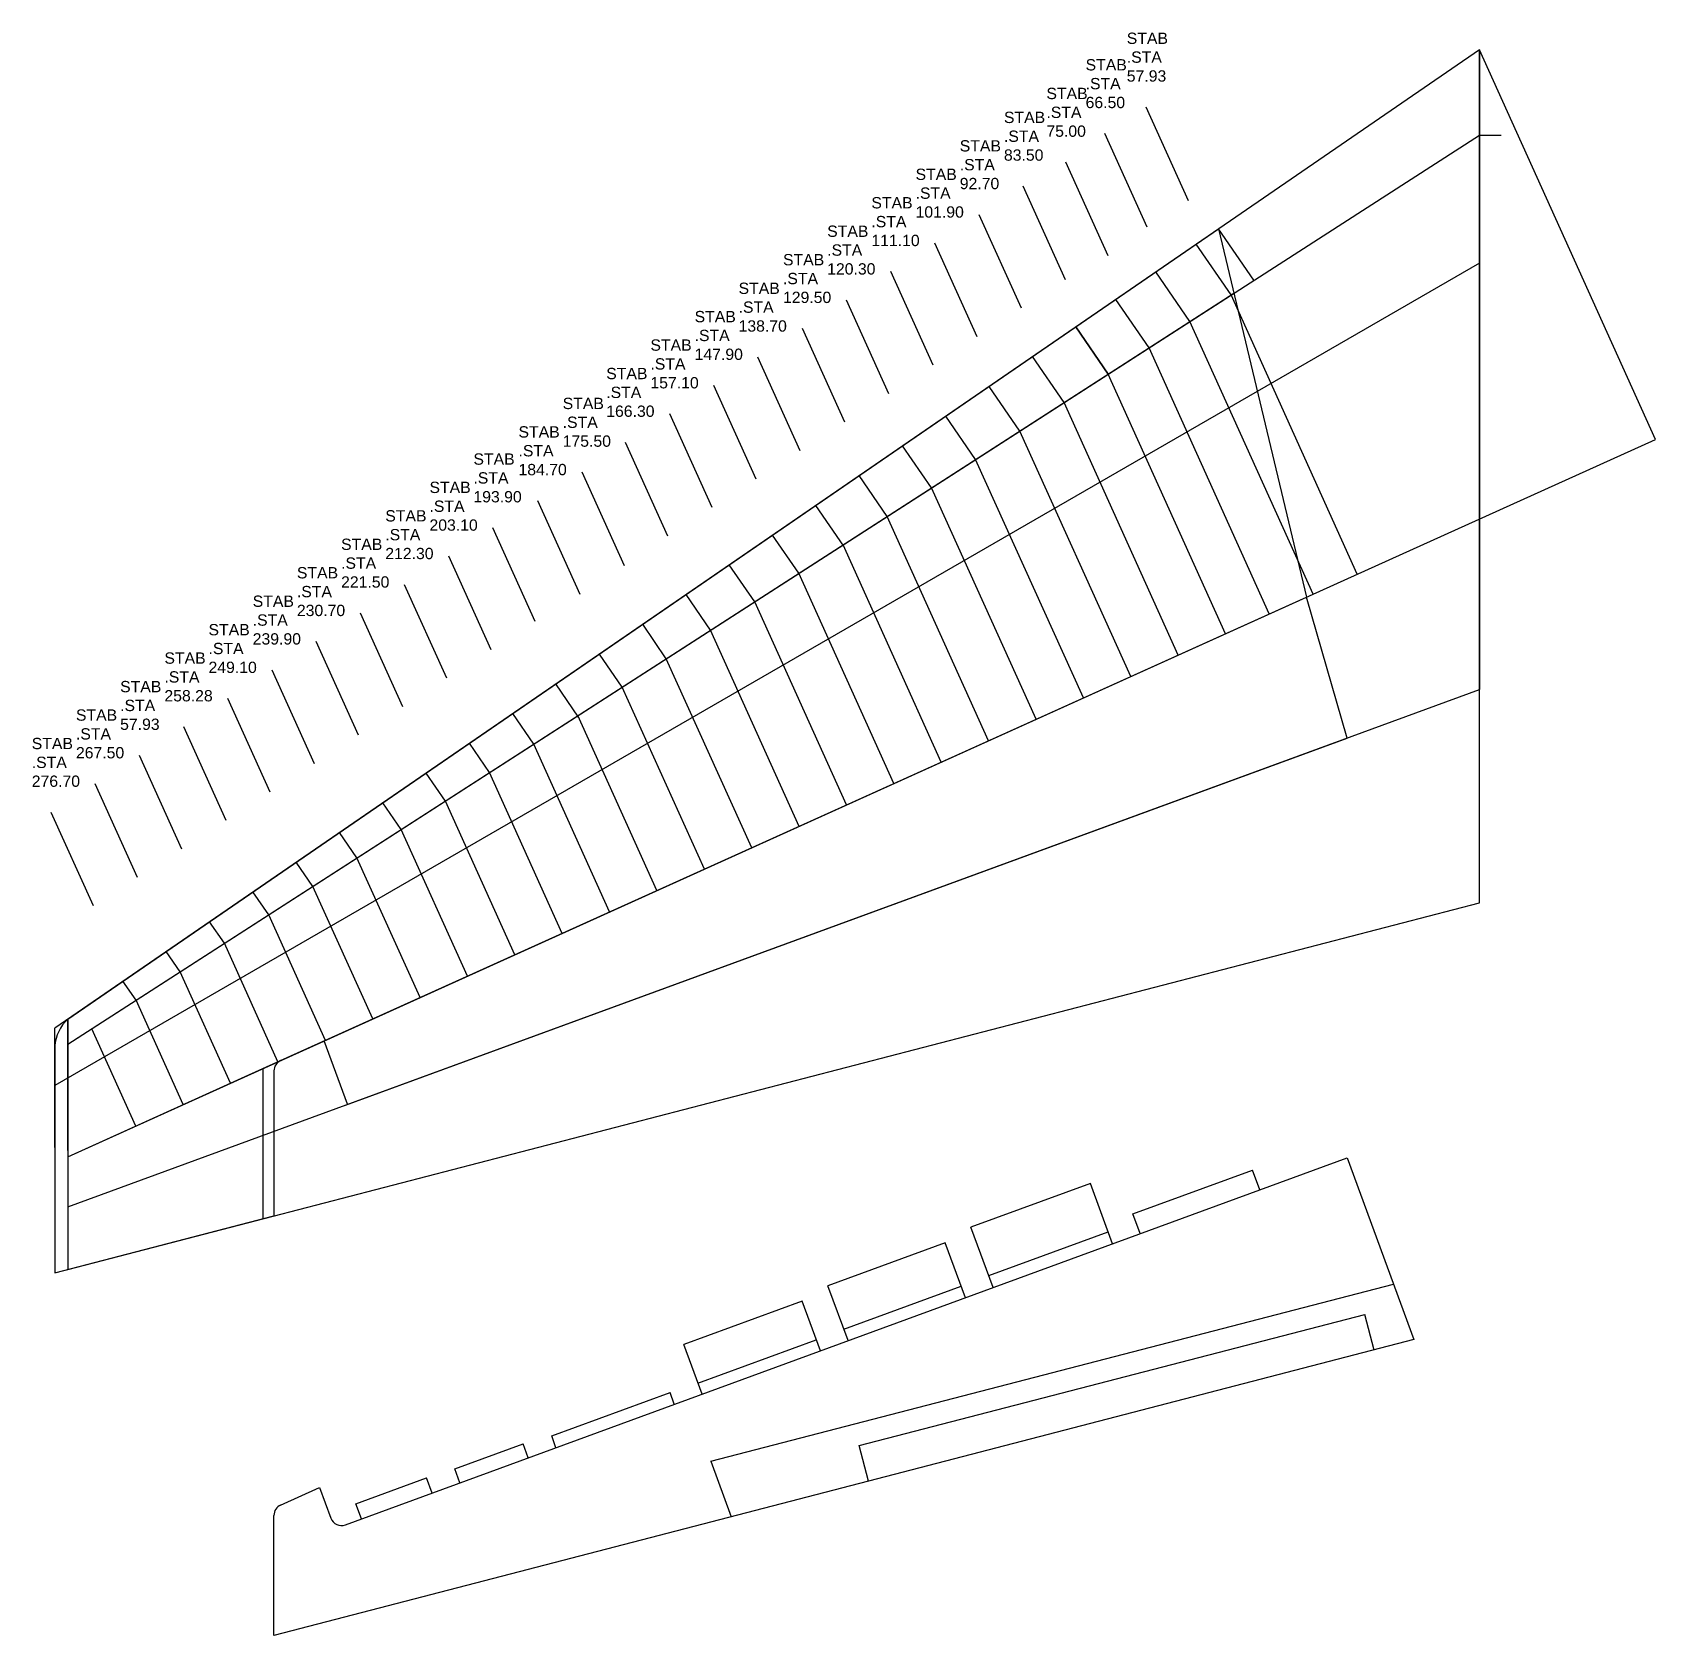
# Model space of a CAD drawing. Header units: millimetres. Extents: x 4754 to 10367, y 367 to 2510.
# Drawn here: x 8621.7 to 8908.9, y 473.1 to 756.8 of the extents above; entities that cross this region are included whole.
import ezdxf

# ---------------------------------------------------------------- set-up
doc = ezdxf.new("R2010")
doc.units = ezdxf.units.MM
doc.layers.get('Defpoints').update_dxf_attribs({"color": 2})
doc.layers.add('图层1', color=130, linetype='Continuous')
doc.layers.add('图层3', color=1, linetype='Continuous')
doc.styles.get("Standard").update_dxf_attribs({"font": 'arial.ttf'})

msp = doc.modelspace()

# ---------------------------------------------------------------- texts
at = {"layer": '图层3', "char_height": 2, "attachment_point": 1}
for s, insert in [('STAB .STA 57.93', (8815.36848, 756.76642)), ('STAB .STA 66.50', (8808.08424, 752.07454)), ('STAB .STA 75.00', (8801.14871, 746.99991)), ('STAB .STA 83.50', (8793.63477, 742.76744)), ('STAB .STA 92.70', (8785.81505, 737.73065)), ('STAB .STA 101.90', (8777.99534, 732.69387)), ('STAB .STA 111.10', (8770.17562, 727.65708)), ('STAB .STA 120.30', (8762.35591, 722.6203)), ('STAB .STA 129.50', (8754.53619, 717.58351)), ('STAB .STA 138.70', (8746.67495, 712.51998)), ('STAB .STA 147.90', (8738.89676, 707.50994)), ('STAB .STA 157.10', (8731.07704, 702.47315)), ('STAB .STA 166.30', (8723.25733, 697.43637)), ('STAB .STA 175.50', (8715.55279, 692.14469)), ('STAB .STA 184.70', (8707.73307, 687.1079)), ('STAB .STA 193.90', (8699.75666, 682.29927)), ('STAB .STA 203.10', (8691.97847, 677.28923)), ('STAB .STA 212.30', (8684.15875, 672.25244)), ('STAB .STA 221.50', (8676.33903, 667.21566)), ('STAB .STA 230.70', (8668.51932, 662.17887)), ('STAB .STA 239.90', (8660.6996, 657.14209)), ('STAB .STA 249.10', (8652.87989, 652.1053)), ('STAB .STA 258.28', (8645.07717, 647.07947)), ('STAB .STA 57.93', (8637.24046, 642.03173)), ('STAB .STA 267.50', (8629.42074, 636.99494)), ('STAB .STA 276.70', (8621.60103, 631.95816))]:
    msp.add_mtext_dynamic_manual_height_columns(s, width=7.4997929, gutter_width=12.5, heights=[10.48481], dxfattribs=dict(at, insert=insert))

# ---------------------------------------------------------------- linework, layer by layer
at = {"layer": 'Defpoints'}
for p, q in [((8677.09187, 492.6813), (8854.39387, 557.64875)), ((8854.39387, 557.64875), (8866.1891, 525.45851)), ((8816.4686, 547.70826), (8837.63188, 555.46296)), ((8838.90992, 551.97508), (8837.63188, 555.46296)), ((8808.93721, 553.08998), (8787.80144, 545.34536)), ((8812.84531, 542.42442), (8808.93721, 553.08998)), ((8817.74664, 544.22038), (8816.4686, 547.70826)), ((8791.70954, 534.6798), (8787.80144, 545.34536)), ((8790.93761, 536.78646), (8812.07339, 544.53108)), ((8783.24974, 542.59527), (8762.49893, 534.9917)), ((8786.80822, 532.88385), (8783.24974, 542.59527)), ((8741.7795, 503.93401), (8862.58552, 535.29301)), ((8766.05742, 525.28028), (8762.49893, 534.9917)), ((8765.31413, 527.30879), (8786.06493, 534.91235)), ((8757.94206, 532.25572), (8736.99408, 524.57991)), ((8761.1561, 523.48433), (8757.94206, 532.25572)), ((8768.04076, 506.71385), (8857.48635, 529.93226)), ((8859.12373, 523.62447), (8857.48635, 529.93226)), ((8740.20811, 515.80851), (8736.99408, 524.57991)), ((8739.48816, 517.77335), (8760.43614, 525.44916)), ((8866.1891, 525.45851), (8769.67814, 500.40606)), ((8713.61031, 508.40854), (8734.5489, 516.08091)), ((8735.30679, 514.01256), (8734.5489, 516.08091)), ((8714.3682, 506.34019), (8713.61031, 508.40854)), ((8696.44244, 502.58803), (8708.5571, 507.02711)), ((8709.46688, 504.54423), (8708.5571, 507.02711)), ((8769.67814, 500.40606), (8768.04076, 506.71385)), ((8741.7795, 503.93401), (8745.38308, 494.09951)), ((8769.67814, 500.40606), (8664.45373, 473.09176)), ((8678.93959, 496.41644), (8691.46299, 501.0053)), ((8692.4509, 498.30919), (8691.46299, 501.0053)), ((8697.35223, 500.10515), (8696.44244, 502.58803)), ((8665.6302, 496.18221), (8672.5357, 499.30244)), ((8672.5357, 499.30244), (8674.52586, 493.87109)), ((8664.45373, 473.09176), (8664.45373, 494.35963)), ((8679.9275, 493.72034), (8678.93959, 496.41644))]:
    msp.add_line(p, q, dxfattribs=at)
for centre, start, end in [((8666.45373, 494.35963), 114.3157131, 180), ((8676.40377, 494.5592), 200.123975, 290.123975)]:
    msp.add_arc(centre, 2, start, end, dxfattribs=at)
at = {"layer": '图层1'}
for p, q in [((8627.96373, 582.16984), (8831.60462, 722.03571)), ((8831.60462, 722.03571), (8847.17241, 656.86873)), ((8627.96373, 577.73984), (8834.32256, 710.65837)), ((8806.33979, 704.68317), (8812.08612, 696.33557)), ((8665.6302, 574.83934), (8847.17241, 656.86873)), ((8854.39387, 631.92895), (8847.17241, 656.86873)), ((8677.09187, 566.96149), (8854.39387, 631.92895)), ((8627.96373, 582.16984), (8627.96373, 577.73984)), ((8625.67373, 577.4095), (8625.67373, 537.30539)), ((8627.96373, 577.73984), (8627.96373, 557.81984)), ((8677.47684, 567.10256), (8673.36181, 578.33284)), ((8627.96373, 557.81984), (8665.6302, 574.83934)), ((8662.49373, 573.42213), (8662.49373, 546.86318)), ((8664.45373, 573.01676), (8664.45373, 547.37196)), ((8627.96373, 557.81984), (8627.96373, 537.89984)), ((8625.67373, 537.30539), (8664.45373, 547.37196))]:
    msp.add_line(p, q, dxfattribs=at)
for centre, radius, start, end in [((8632.90879, 576.86), 7.25589, 132.9627367, 175.6567368), ((8666.45373, 573.01676), 2, 114.3157131, 180)]:
    msp.add_arc(centre, radius, start, end, dxfattribs=at)
at = {"layer": '图层3'}
for p, q in [((8877.77373, 753.74586), (8625.67373, 580.597)), ((8877.77373, 602.74586), (8877.77373, 753.74586)), ((8877.77373, 753.74586), (8877.77373, 738.64586)), ((8877.77373, 753.74586), (8877.77373, 670.69586)), ((8877.77373, 753.74586), (8877.77373, 706.91986)), ((8877.77373, 753.74586), (8877.77373, 670.69586)), ((8877.77373, 753.74586), (8877.77373, 715.99586)), ((8877.77373, 753.74586), (8877.77373, 640.49586)), ((8908.93715, 684.77697), (8877.77373, 753.74586)), ((8826.28458, 727.01107), (8818.79657, 743.58306)), ((8627.96373, 577.73984), (8877.77373, 738.64586)), ((8819.00035, 722.3192), (8811.51233, 738.89119)), ((8877.77373, 738.64586), (8881.62182, 738.64586)), ((8812.06482, 717.24457), (8804.5768, 733.81656)), ((8804.55087, 713.0121), (8797.06286, 729.58408)), ((8796.73116, 707.97531), (8789.24314, 724.5473)), ((8837.8558, 712.93418), (8831.60462, 722.03571)), ((8788.91144, 702.93853), (8781.42343, 719.51051)), ((8833.81983, 710.33455), (8827.6491, 719.31896)), ((8877.77373, 715.99586), (8625.67373, 570.44586)), ((8781.09172, 697.90174), (8773.60371, 714.47373)), ((8826.53559, 705.64268), (8820.51006, 714.41568)), ((8773.27201, 692.86495), (8765.784, 709.43694)), ((8819.31085, 700.98912), (8813.42934, 709.55245)), ((8856.1461, 660.92347), (8833.81983, 710.33455)), ((8765.45229, 687.82817), (8757.96428, 704.40016)), ((8812.08612, 696.33557), (8806.34861, 704.68922)), ((8848.33634, 657.39465), (8826.53559, 705.64268)), ((8840.59037, 653.89465), (8819.31085, 700.98912)), ((8757.59105, 682.76464), (8750.10304, 699.33663)), ((8804.2664, 691.29879), (8798.68477, 699.4255)), ((8832.84441, 650.39466), (8812.08612, 696.33557)), ((8749.81286, 677.7546), (8742.32485, 694.32659)), ((8796.44669, 686.262), (8791.02092, 694.16177)), ((8824.46053, 646.60642), (8804.2664, 691.29879)), ((8741.99315, 672.71781), (8734.50513, 689.2898)), ((8788.62697, 681.22522), (8783.35708, 688.89804)), ((8627.96373, 557.81984), (8908.93715, 684.77697)), ((8734.17343, 667.68103), (8726.68542, 684.25302)), ((8780.80725, 676.18843), (8775.69323, 683.63431)), ((8816.07666, 642.81819), (8796.44669, 686.262)), ((8807.69279, 639.02996), (8788.62697, 681.22522)), ((8726.46889, 662.38935), (8718.98088, 678.96134)), ((8772.98754, 671.15165), (8768.02939, 678.37058)), ((8799.30892, 635.24173), (8780.80725, 676.18843)), ((8718.64917, 657.35256), (8711.16116, 673.92455)), ((8765.283, 665.85996), (8760.32484, 673.0789)), ((8790.92505, 631.4535), (8772.98754, 671.15165)), ((8710.67276, 652.54393), (8703.18475, 669.11591)), ((8757.34811, 661.07807), (8752.7017, 667.84312)), ((8702.89457, 647.53389), (8695.40656, 664.10587)), ((8782.54118, 627.66527), (8765.16782, 666.11486)), ((8749.52839, 656.04129), (8745.03785, 662.57939)), ((8774.1573, 623.87704), (8757.34811, 661.07807)), ((8695.07485, 642.4971), (8687.58684, 659.06909)), ((8741.70868, 651.0045), (8737.37401, 657.31567)), ((8765.77343, 620.0888), (8749.52839, 656.04129)), ((8687.25514, 637.46032), (8679.76713, 654.0323)), ((8733.88896, 645.96772), (8729.71016, 652.05194)), ((8757.38956, 616.30057), (8741.70868, 651.0045)), ((8679.43542, 632.42353), (8671.94741, 648.99552)), ((8726.06925, 640.93093), (8722.04632, 646.78821)), ((8671.61571, 627.38674), (8664.12769, 643.95873)), ((8749.00569, 612.51234), (8733.88896, 645.96772)), ((8627.96373, 548.95984), (8877.77373, 640.49586)), ((8718.3647, 635.63925), (8714.34177, 641.49653)), ((8740.62182, 608.72411), (8726.06925, 640.93093)), ((8663.79599, 622.34996), (8656.30798, 638.92195)), ((8710.42981, 630.85736), (8706.71863, 636.26075)), ((8732.23795, 604.93588), (8718.24953, 635.89415)), ((8655.99327, 617.32412), (8648.50526, 633.89611)), ((8702.6101, 625.82058), (8699.05478, 630.99702)), ((8723.85407, 601.14765), (8710.42981, 630.85736)), ((8648.15656, 612.27639), (8640.66855, 628.84838)), ((8640.33684, 607.2396), (8632.84883, 623.81159)), ((8694.79038, 620.78379), (8691.39094, 625.73329)), ((8715.4702, 597.35942), (8702.6101, 625.82058)), ((8686.97067, 615.74701), (8683.72709, 620.46956)), ((8707.08633, 593.57118), (8694.79038, 620.78379)), ((8632.51713, 602.20282), (8625.02912, 618.77481)), ((8679.15095, 610.71022), (8676.06325, 615.20584)), ((8698.70246, 589.78295), (8686.97067, 615.74701)), ((8671.33124, 605.67344), (8668.3994, 609.94211)), ((8690.31859, 585.99472), (8679.15095, 610.71022)), ((8663.52852, 600.6476), (8660.75222, 604.68982)), ((8681.93472, 582.20649), (8671.33124, 605.67344)), ((8627.96373, 537.89984), (8877.77373, 602.74586)), ((8673.56907, 578.42649), (8663.52852, 600.6476)), ((8655.69181, 595.59986), (8653.07171, 599.41465)), ((8665.16697, 574.63003), (8655.69181, 595.59986)), ((8647.87209, 590.56308), (8645.40787, 594.15092)), ((8640.05237, 585.52629), (8637.74402, 588.88719)), ((8656.7831, 570.8418), (8647.87209, 590.56308)), ((8630.06299, 583.61166), (8630.06299, 583.61166)), ((8648.39923, 567.05356), (8640.05237, 585.52629)), ((8625.67373, 559.44835), (8625.67373, 580.597)), ((8627.96373, 558.94372), (8627.96373, 582.16984)), ((8627.96373, 582.16984), (8627.96373, 577.73984)), ((8627.96373, 582.16984), (8627.96373, 557.81984)), ((8627.96373, 582.16984), (8627.96373, 548.95984)), ((8627.96373, 582.16984), (8627.96373, 537.89984)), ((8640.01536, 563.26533), (8632.23266, 580.48951))]:
    msp.add_line(p, q, dxfattribs=at)

msp.set_redraw_order([(e.dxf.handle, doc.entitydb.next_handle()) for e in msp.query("TEXT MTEXT ATTDEF DIMENSION ARC_DIMENSION")])  # texts and dimensions are drawn at this point

doc.saveas('drawing.dxf')
